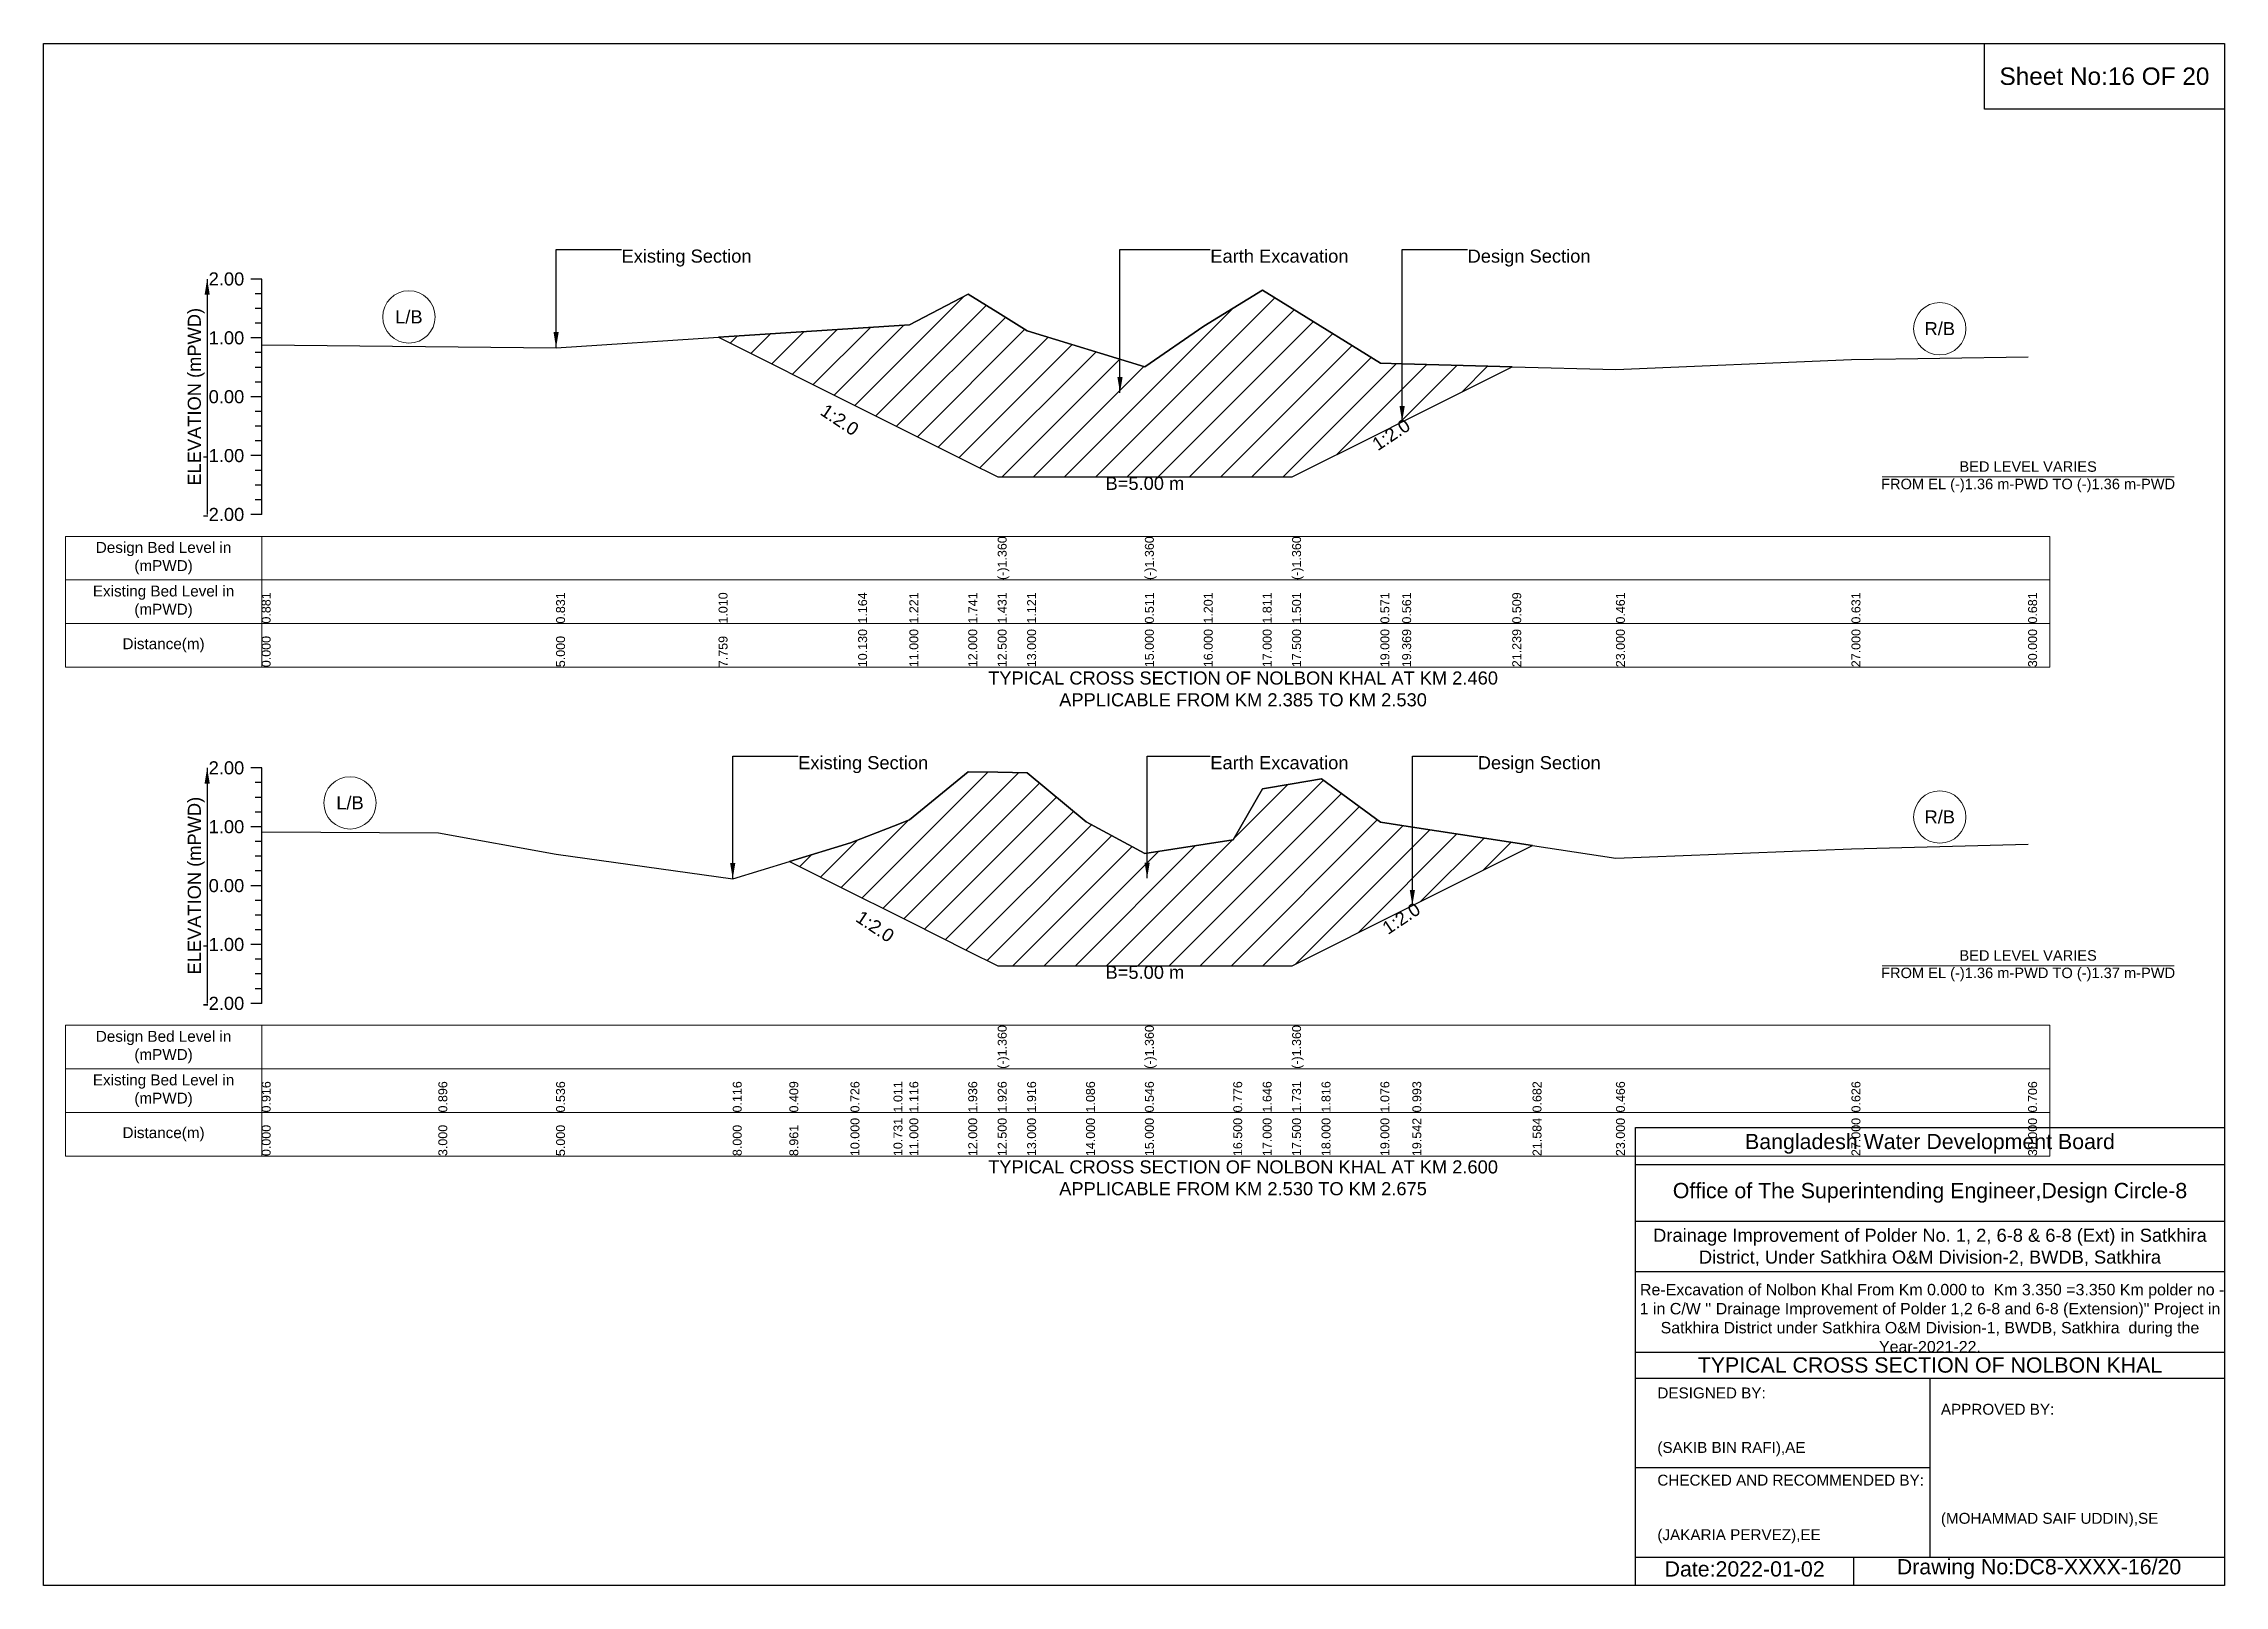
# Model space of a CAD drawing. Header units: inches. Extents: x 91000 to 298000, y -5656 to 0.
# Drawn here: x 250000 to 258000, y -5656 to 0 of the extents above; entities that cross this region are included whole.
import ezdxf

# ---------------------------------------------------------------- set-up
doc = ezdxf.new("R2010")
doc.units = ezdxf.units.IN
doc.header["$LTSCALE"] = 7
doc.header["$MEASUREMENT"] = 0
for name, color, linetype, lineweight in [('Cross section Data Border', 7, 'Continuous', 9), ('Cross Section Labels', 7, 'Continuous', 9), ('Existing_Bed_Level for Xsection', 7, 'Continuous', 25)]:
    doc.layers.add(name, color=color, linetype=linetype, lineweight=lineweight)
doc.styles.get("Standard").update_dxf_attribs({"font": 'arial.ttf'})
doc.dimstyles.get("Standard").update_dxf_attribs({"dimtxt": 0.18, "dimasz": 0.18, "dimexe": 0.18, "dimexo": 0.0625, "dimgap": 0.09, "dimtad": 0, "dimtih": 1, "dimtoh": 1, "dimdec": 4, "dimzin": 0, "dimdsep": 46, "dimtxsty": 'Standard', "dimcen": 0.09, "dimadec": 0, "dimazin": 0, "dimtfac": 1, "dimtdec": 4, "dimtofl": 0, "dimtmove": 0, "dimatfit": 3, "dimfxl": 1, "dimtolj": 1, "dimtzin": 0, "dimarcsym": 0})

msp = doc.modelspace()

# ---------------------------------------------------------------- texts
at = {"attachment_point": 5}
for s, insert, char_height in [('Sheet No:16 OF 20', (257560, -120), 64), ('Bangladesh Water Development Board', (256920, -4036), 56), ('Office of The Superintending Engineer,Design Circle-8', (256920, -4216), 56)]:
    msp.add_mtext(s, dxfattribs=dict(at, insert=insert, char_height=char_height))
for s, insert, char_height, width, attachment_point in [('Drainage Improvement of Polder No. 1, 2, 6-8 & 6-8 (Ext) in Satkhira District, Under Satkhira O&M Division-2, BWDB, Satkhira', (256920, -4416), 48, 2240, 5), (' Re-Excavation of Nolbon Khal From Km 0.000 to  Km 3.350 =3.350 Km polder no - 1 in C/W \'\' Drainage Improvement of Polder 1,2 6-8 and 6-8 (Extension)" Project in Satkhira District under Satkhira O&M Division-1, BWDB, Satkhira  during the Year-2021-22. ', (256920, -4676), 41.8678, 2160, 5), ('TYPICAL CROSS SECTION OF NOLBON KHAL', (256920, -4848), 56, 2240, 5), ('DESIGNED BY:^J^J^J(SAKIB BIN RAFI),AE', (255920, -5056), 40, 1120, 4), ('APPROVED BY:^J^J^J^J^J^J(MOHAMMAD SAIF UDDIN),SE', (256960, -5216), 40, 1120, 4), ('CHECKED AND RECOMMENDED BY:^J^J^J(JAKARIA PERVEZ),EE', (255920, -5376), 40, 1120, 4), ('Date:2022-01-02', (256240, -5596), 56, 1120, 5), ('Drawing No:DC8-XXXX-16/20', (257320, -5596), 56, 1760, 5)]:
    msp.add_mtext(s, dxfattribs=dict(insert=insert, char_height=char_height, width=width, attachment_point=attachment_point))
at = {"layer": 'Cross section Data Border', "char_height": 40, "width": 640, "attachment_point": 5}
for s, insert in [('Design Bed Level in (mPWD)', (250440, -1887.6)), ('Existing Bed Level in (mPWD)', (250440, -2047.6)), ('Distance(m)', (250440, -2207.6)), ('Design Bed Level in (mPWD)', (250440, -3681.1)), ('Existing Bed Level in (mPWD)', (250440, -3841.1)), ('Distance(m)', (250440, -4001.1))]:
    msp.add_mtext(s, dxfattribs=dict(at, insert=insert))
at = {"layer": 'Cross Section Labels'}
for s, insert, char_height, attachment_point in [('Existing Section', (252120, -755.6), 48, 1), ('Earth Excavation', (254280, -755.6), 48, 1), ('Design Section', (255223.8, -755.6), 48, 1), ('L/B', (251340, -1002.7), 48, 5), ('R/B', (256956, -1045.9), 48, 5), ('B=5.00 m', (254040, -1589.3), 48, 2), ('BED LEVEL VARIES ^JFROM EL (-)1.36 m-PWD TO (-)1.36 m-PWD', (257280, -1589.3), 38.4, 5), ('TYPICAL CROSS SECTION OF NOLBON KHAL AT KM 2.460^JAPPLICABLE FROM KM 2.385 TO KM 2.530', (254400, -2367.6), 48, 5), ('Existing Section', (252768, -2613.9), 48, 1), ('Earth Excavation', (254280, -2613.9), 48, 1), ('Design Section', (255261.1, -2613.9), 48, 1), ('L/B', (251124, -2785.4), 48, 5), ('R/B', (256956, -2837.2), 48, 5), ('BED LEVEL VARIES ^JFROM EL (-)1.36 m-PWD TO (-)1.37 m-PWD', (257280, -3382.8), 38.4, 5), ('B=5.00 m', (254040, -3382.8), 48, 2), ('TYPICAL CROSS SECTION OF NOLBON KHAL AT KM 2.600^JAPPLICABLE FROM KM 2.530 TO KM 2.675', (254400, -4161.1), 48, 5)]:
    msp.add_mtext(s, dxfattribs=dict(at, insert=insert, char_height=char_height, attachment_point=attachment_point))
at = {"layer": 'Cross Section Labels', "char_height": 48, "attachment_point": 2}
for insert, rotation in [((252934, -1360.3), 326.30993), ((254929.8, -1414.4), 33.69007), ((253063.8, -3218.7), 326.30993), ((254967.1, -3189.3), 33.69007)]:
    msp.add_mtext('1:2.0', dxfattribs=dict(at, insert=insert, rotation=rotation))
at = {"layer": 'Existing_Bed_Level for Xsection', "char_height": 48, "attachment_point": 6}
for s, insert in [('2.00', (250736, -863.6)), ('1.00', (250736, -1079.6)), ('0.00', (250736, -1295.6)), ('-1.00', (250736, -1511.6)), ('-2.00', (250736, -1727.6)), ('2.00', (250736, -2657.1)), ('1.00', (250736, -2873.1)), ('0.00', (250736, -3089.1)), ('-1.00', (250736, -3305.1)), ('-2.00', (250736, -3521.1))]:
    msp.add_mtext(s, dxfattribs=dict(at, insert=insert))
at = {"layer": 'Existing_Bed_Level for Xsection', "rotation": 90}
for s, insert, char_height, attachment_point in [('ELEVATION (mPWD)', (250560, -1295.6), 48, 5), ('(-)1.360', (253500, -1967.6), 32.8, 1), ('(-)1.360', (254040, -1967.6), 32.8, 1), ('(-)1.360', (254580, -1967.6), 32.8, 1), ('0.881', (250800, -2127.6), 32.8, 1), ('0.831', (251880, -2127.6), 32.8, 1), ('1.010', (252476, -2127.6), 32.8, 1), ('1.164', (252988, -2127.6), 32.8, 1), ('1.221', (253176, -2127.6), 32.8, 1), ('1.741', (253392, -2127.6), 32.8, 1), ('1.431', (253500, -2127.6), 32.8, 1), ('1.121', (253608, -2127.6), 32.8, 1), ('0.511', (254040, -2127.6), 32.8, 1), ('1.201', (254256, -2127.6), 32.8, 1), ('1.811', (254472, -2127.6), 32.8, 1), ('1.501', (254580, -2127.6), 32.8, 1), ('0.571', (254904, -2127.6), 32.8, 1), ('0.561', (254983.8, -2127.6), 32.8, 1), ('0.509', (255387.6, -2127.6), 32.8, 1), ('0.461', (255768, -2127.6), 32.8, 1), ('0.631', (256632, -2127.6), 32.8, 1), ('0.681', (257280, -2127.6), 32.8, 1), ('10.130', (252988, -2287.6), 32.8, 1), ('11.000', (253176, -2287.6), 32.8, 1), ('12.000', (253392, -2287.6), 32.8, 1), ('12.500', (253500, -2287.6), 32.8, 1), ('13.000', (253608, -2287.6), 32.8, 1), ('15.000', (254040, -2287.6), 32.8, 1), ('16.000', (254256, -2287.6), 32.8, 1), ('17.000', (254472, -2287.6), 32.8, 1), ('17.500', (254580, -2287.6), 32.8, 1), ('19.000', (254904, -2287.6), 32.8, 1), ('19.369', (254983.8, -2287.6), 32.8, 1), ('21.239', (255387.6, -2287.6), 32.8, 1), ('23.000', (255768, -2287.6), 32.8, 1), ('27.000', (256632, -2287.6), 32.8, 1), ('30.000', (257280, -2287.6), 32.8, 1), ('0.000', (250800, -2287.6), 32.8, 1), ('5.000', (251880, -2287.6), 32.8, 1), ('7.759', (252476, -2287.6), 32.8, 1), ('ELEVATION (mPWD)', (250560, -3089.1), 48, 5), ('(-)1.360', (253500, -3761.1), 32.8, 1), ('(-)1.360', (254040, -3761.1), 32.8, 1), ('(-)1.360', (254580, -3761.1), 32.8, 1), ('0.916', (250800, -3921.1), 32.8, 1), ('0.896', (251448, -3921.1), 32.8, 1), ('0.536', (251880, -3921.1), 32.8, 1), ('0.116', (252528, -3921.1), 32.8, 1), ('0.409', (252735.7, -3921.1), 32.8, 1), ('0.726', (252960, -3921.1), 32.8, 1), ('1.011', (253117.8, -3921.1), 32.8, 1), ('1.116', (253176, -3921.1), 32.8, 1), ('1.936', (253392, -3921.1), 32.8, 1), ('1.926', (253500, -3921.1), 32.8, 1), ('1.916', (253608, -3921.1), 32.8, 1), ('1.086', (253824, -3921.1), 32.8, 1), ('0.546', (254040, -3921.1), 32.8, 1), ('0.776', (254364, -3921.1), 32.8, 1), ('1.646', (254472, -3921.1), 32.8, 1), ('1.731', (254580, -3921.1), 32.8, 1), ('1.816', (254688, -3921.1), 32.8, 1), ('1.076', (254904, -3921.1), 32.8, 1), ('0.993', (255021.1, -3921.1), 32.8, 1), ('0.682', (255462.1, -3921.1), 32.8, 1), ('0.466', (255768, -3921.1), 32.8, 1), ('0.626', (256632, -3921.1), 32.8, 1), ('0.706', (257280, -3921.1), 32.8, 1), ('0.000', (250800, -4081.1), 32.8, 1), ('3.000', (251448, -4081.1), 32.8, 1), ('5.000', (251880, -4081.1), 32.8, 1), ('8.000', (252528, -4081.1), 32.8, 1), ('8.961', (252735.7, -4081.1), 32.8, 1), ('10.000', (252960, -4081.1), 32.8, 1), ('10.731', (253117.8, -4081.1), 32.8, 1), ('11.000', (253176, -4081.1), 32.8, 1), ('12.000', (253392, -4081.1), 32.8, 1), ('12.500', (253500, -4081.1), 32.8, 1), ('13.000', (253608, -4081.1), 32.8, 1), ('14.000', (253824, -4081.1), 32.8, 1), ('15.000', (254040, -4081.1), 32.8, 1), ('16.500', (254364, -4081.1), 32.8, 1), ('17.000', (254472, -4081.1), 32.8, 1), ('17.500', (254580, -4081.1), 32.8, 1), ('18.000', (254688, -4081.1), 32.8, 1), ('19.000', (254904, -4081.1), 32.8, 1), ('19.542', (255021.1, -4081.1), 32.8, 1), ('21.584', (255462.1, -4081.1), 32.8, 1), ('23.000', (255768, -4081.1), 32.8, 1), ('27.000', (256632, -4081.1), 32.8, 1), ('30.000', (257280, -4081.1), 32.8, 1)]:
    msp.add_mtext(s, dxfattribs=dict(at, insert=insert, char_height=char_height, attachment_point=attachment_point))

# ---------------------------------------------------------------- hatches: boundary and pattern name
at = {"layer": 'Existing_Bed_Level for Xsection'}
h = msp.add_hatch(dxfattribs=at)
h.set_pattern_fill('ANSI31', color=256, scale=648, style=0)
h.paths.add_polyline_path([(252476, -1077.3), (252988, -1333.3), (253176, -1427.3), (253392, -1535.3), (253500, -1589.3), (253608, -1589.3), (254040, -1589.3), (254256, -1589.3), (254472, -1589.3), (254580, -1589.3), (254904, -1427.3), (254983.8, -1387.4), (255387.6, -1185.5), (254983.8, -1174.4), (254904, -1172.2), (254580, -971.4), (254472, -904.4), (254256, -1036.2), (254040, -1185.2), (253608, -1053.4), (253500, -986.5), (253392, -919.5), (253176, -1031.8), (252988, -1044.1)])
h = msp.add_hatch(dxfattribs=at)
h.set_pattern_fill('ANSI31', color=256, scale=648, style=0)
h.paths.add_polyline_path([(252735.7, -3000.7), (252960, -3112.8), (253117.8, -3191.7), (253176, -3220.8), (253392, -3328.8), (253500, -3382.8), (253608, -3382.8), (253824, -3382.8), (254040, -3382.8), (254364, -3382.8), (254472, -3382.8), (254580, -3382.8), (254688, -3328.8), (254904, -3220.8), (255021.1, -3162.3), (255462.1, -2941.8), (255021.1, -2874.5), (254904, -2856.6), (254688, -2696.8), (254580, -2715.2), (254472, -2733.5), (254364, -2921.4), (254040, -2971.1), (253824, -2854.5), (253608, -2675.2), (253500, -2673), (253392, -2670.9), (253176, -2848), (253117.8, -2870.7), (252960, -2932.2)])

# ---------------------------------------------------------------- linework, layer by layer
for points in [[(250000, 0), (258000, 0), (258000, -5656), (250000, -5656)], [(257120, 0), (258000, 0), (258000, -240), (257120, -240)]]:
    msp.add_lwpolyline(points, close=True)
for points in [[(255840, -5656), (255840, -3976), (258000, -3976)], [(255840, -4112), (258000, -4112)], [(255840, -4320), (258000, -4320)], [(255840, -4504), (258000, -4504)], [(255840, -4800), (258000, -4800)], [(255840, -4896), (258000, -4896)], [(256920, -4896), (256920, -5552)], [(255840, -5224), (256920, -5224)], [(255840, -5552), (258000, -5552)], [(256640, -5552), (256640, -5656)]]:
    msp.add_lwpolyline(points)
at = {"layer": 'Cross section Data Border'}
for points in [[(250080, -1807.6), (257360, -1807.6), (257360, -2287.6), (250080, -2287.6)], [(250080, -3601.1), (257360, -3601.1), (257360, -4081.1), (250080, -4081.1)]]:
    msp.add_lwpolyline(points, close=True, dxfattribs=at)
for points in [[(250800, -1807.6), (250800, -2287.6)], [(250080, -1967.6), (257360, -1967.6)], [(250080, -2127.6), (257360, -2127.6)], [(250800, -3601.1), (250800, -4081.1)], [(250080, -3761.1), (257360, -3761.1)], [(250080, -3921.1), (257360, -3921.1)]]:
    msp.add_lwpolyline(points, dxfattribs=at)
at = {"layer": 'Cross Section Labels'}
for points in [[(256744.2, -1589.3), (257815.8, -1589.3)], [(256744.2, -3382.8), (257815.8, -3382.8)]]:
    msp.add_lwpolyline(points, dxfattribs=at)
for centre in [(251340, -1002.7), (256956, -1045.9), (251124, -2785.4), (256956, -2837.2)]:
    msp.add_circle(centre, 96, dxfattribs=at)
at = {"layer": 'Existing_Bed_Level for Xsection'}
for points in [[(250800, -863.6), (250760, -863.6)], [(250800, -1727.6), (250800, -1511.6), (250800, -1295.6), (250800, -1079.6), (250800, -863.6)], [(250800, -917.6), (250776, -917.6)], [(250800, -1105.3), (251880, -1116.1), (252476, -1077.3), (252988, -1044.1), (253176, -1031.8), (253392, -919.5), (253500, -986.5), (253500, -986.5), (253608, -1053.4), (254040, -1185.2), (254040, -1185.2), (254256, -1036.2), (254472, -904.4), (254580, -971.4), (254580, -971.4), (254904, -1172.2), (254983.8, -1174.4), (255387.6, -1185.5), (255768, -1196), (256632, -1159.3), (257280, -1148.5)], [(250800, -971.6), (250776, -971.6)], [(250800, -1025.6), (250776, -1025.6)], [(250800, -1079.6), (250760, -1079.6)], [(250800, -1133.6), (250776, -1133.6)], [(250800, -1187.6), (250776, -1187.6)], [(250800, -1241.6), (250776, -1241.6)], [(250800, -1295.6), (250760, -1295.6)], [(250800, -1349.6), (250776, -1349.6)], [(250800, -1403.6), (250776, -1403.6)], [(250800, -1511.6), (250760, -1511.6)], [(250800, -1457.6), (250776, -1457.6)], [(250800, -1565.6), (250776, -1565.6)], [(250800, -1619.6), (250776, -1619.6)], [(250800, -1673.6), (250776, -1673.6)], [(250800, -1727.6), (250760, -1727.6)], [(250800, -2657.1), (250760, -2657.1)], [(250800, -2711.1), (250776, -2711.1)], [(250800, -3521.1), (250800, -3305.1), (250800, -3089.1), (250800, -2873.1), (250800, -2657.1)], [(250800, -2891.2), (251448, -2895.5), (251880, -2973.3), (252528, -3064), (252735.7, -3000.7), (252960, -2932.2), (253117.8, -2870.7), (253176, -2848), (253392, -2670.9), (253500, -2673), (253500, -2673), (253608, -2675.2), (253824, -2854.5), (254040, -2971.1), (254040, -2971.1), (254364, -2921.4), (254472, -2733.5), (254580, -2715.2), (254580, -2715.2), (254688, -2696.8), (254904, -2856.6), (255021.1, -2874.5), (255462.1, -2941.8), (255768, -2988.4), (256632, -2953.8), (257280, -2936.6)], [(250800, -2765.1), (250776, -2765.1)], [(250800, -2873.1), (250760, -2873.1)], [(250800, -2819.1), (250776, -2819.1)], [(250800, -2927.1), (250776, -2927.1)], [(250800, -2981.1), (250776, -2981.1)], [(250800, -3035.1), (250776, -3035.1)], [(250800, -3089.1), (250760, -3089.1)], [(250800, -3143.1), (250776, -3143.1)], [(250800, -3197.1), (250776, -3197.1)], [(250800, -3251.1), (250776, -3251.1)], [(250800, -3305.1), (250760, -3305.1)], [(250800, -3359.1), (250776, -3359.1)], [(250800, -3413.1), (250776, -3413.1)], [(250800, -3467.1), (250776, -3467.1)], [(250800, -3521.1), (250760, -3521.1)]]:
    msp.add_lwpolyline(points, dxfattribs=at)
for points in [[(252476, -1077.3), (252988, -1333.3), (253176, -1427.3), (253392, -1535.3), (253500, -1589.3), (253500, -1589.3), (253608, -1589.3), (254040, -1589.3), (254040, -1589.3), (254256, -1589.3), (254472, -1589.3), (254580, -1589.3), (254580, -1589.3), (254904, -1427.3), (254983.8, -1387.4), (255387.6, -1185.5), (254983.8, -1174.4), (254904, -1172.2), (254580, -971.4), (254580, -971.4), (254472, -904.4), (254256, -1036.2), (254040, -1185.2), (254040, -1185.2), (253608, -1053.4), (253500, -986.5), (253500, -986.5), (253392, -919.5), (253176, -1031.8), (252988, -1044.1)], [(252735.7, -3000.7), (252960, -3112.8), (253117.8, -3191.7), (253176, -3220.8), (253392, -3328.8), (253500, -3382.8), (253500, -3382.8), (253608, -3382.8), (253824, -3382.8), (254040, -3382.8), (254040, -3382.8), (254364, -3382.8), (254472, -3382.8), (254580, -3382.8), (254580, -3382.8), (254688, -3328.8), (254904, -3220.8), (255021.1, -3162.3), (255462.1, -2941.8), (255462.1, -2941.8), (255462.1, -2941.8), (255021.1, -2874.5), (254904, -2856.6), (254688, -2696.8), (254580, -2715.2), (254580, -2715.2), (254472, -2733.5), (254364, -2921.4), (254040, -2971.1), (254040, -2971.1), (253824, -2854.5), (253608, -2675.2), (253500, -2673), (253500, -2673), (253392, -2670.9), (253176, -2848), (253117.8, -2870.7), (252960, -2932.2)]]:
    msp.add_lwpolyline(points, close=True, dxfattribs=at)

msp.set_redraw_order([(e.dxf.handle, doc.entitydb.next_handle()) for e in msp.query("TEXT MTEXT ATTDEF DIMENSION ARC_DIMENSION")])  # texts and dimensions are drawn at this point

# ---------------------------------------------------------------- leaders
at = {"layer": 'Cross Section Labels', "annotation_type": 0, "has_hookline": 1, "hookline_direction": 0}
for points, text_width in [([(251880, -1116.1), (251880, -755.6), (252119.9, -755.6)], 467.2), ([(253948.6, -1280.9), (253948.6, -755.6), (254279.9, -755.6)], 497), ([(254983.8, -1387.4), (254983.8, -755.6), (255223.7, -755.6)], 441.2), ([(252528, -3064), (252528, -2613.9), (252767.9, -2613.9)], 467.2), ([(254048.2, -3062.1), (254048.2, -2613.9), (254279.9, -2613.9)], 497), ([(255021.1, -3162.3), (255021.1, -2613.9), (255261, -2613.9)], 441.2)]:
    msp.add_leader(points, dimstyle='Standard', override={"dimasz": 57.6}, dxfattribs=dict(at, text_width=text_width))
at = {"layer": 'Existing_Bed_Level for Xsection'}
for points in [[(250600, -863.6), (250600, -1727.6)], [(250600, -2657.1), (250600, -3521.1)]]:
    msp.add_leader(points, dimstyle='Standard', override={"dimasz": 57.6}, dxfattribs=at)

doc.saveas('drawing.dxf')
